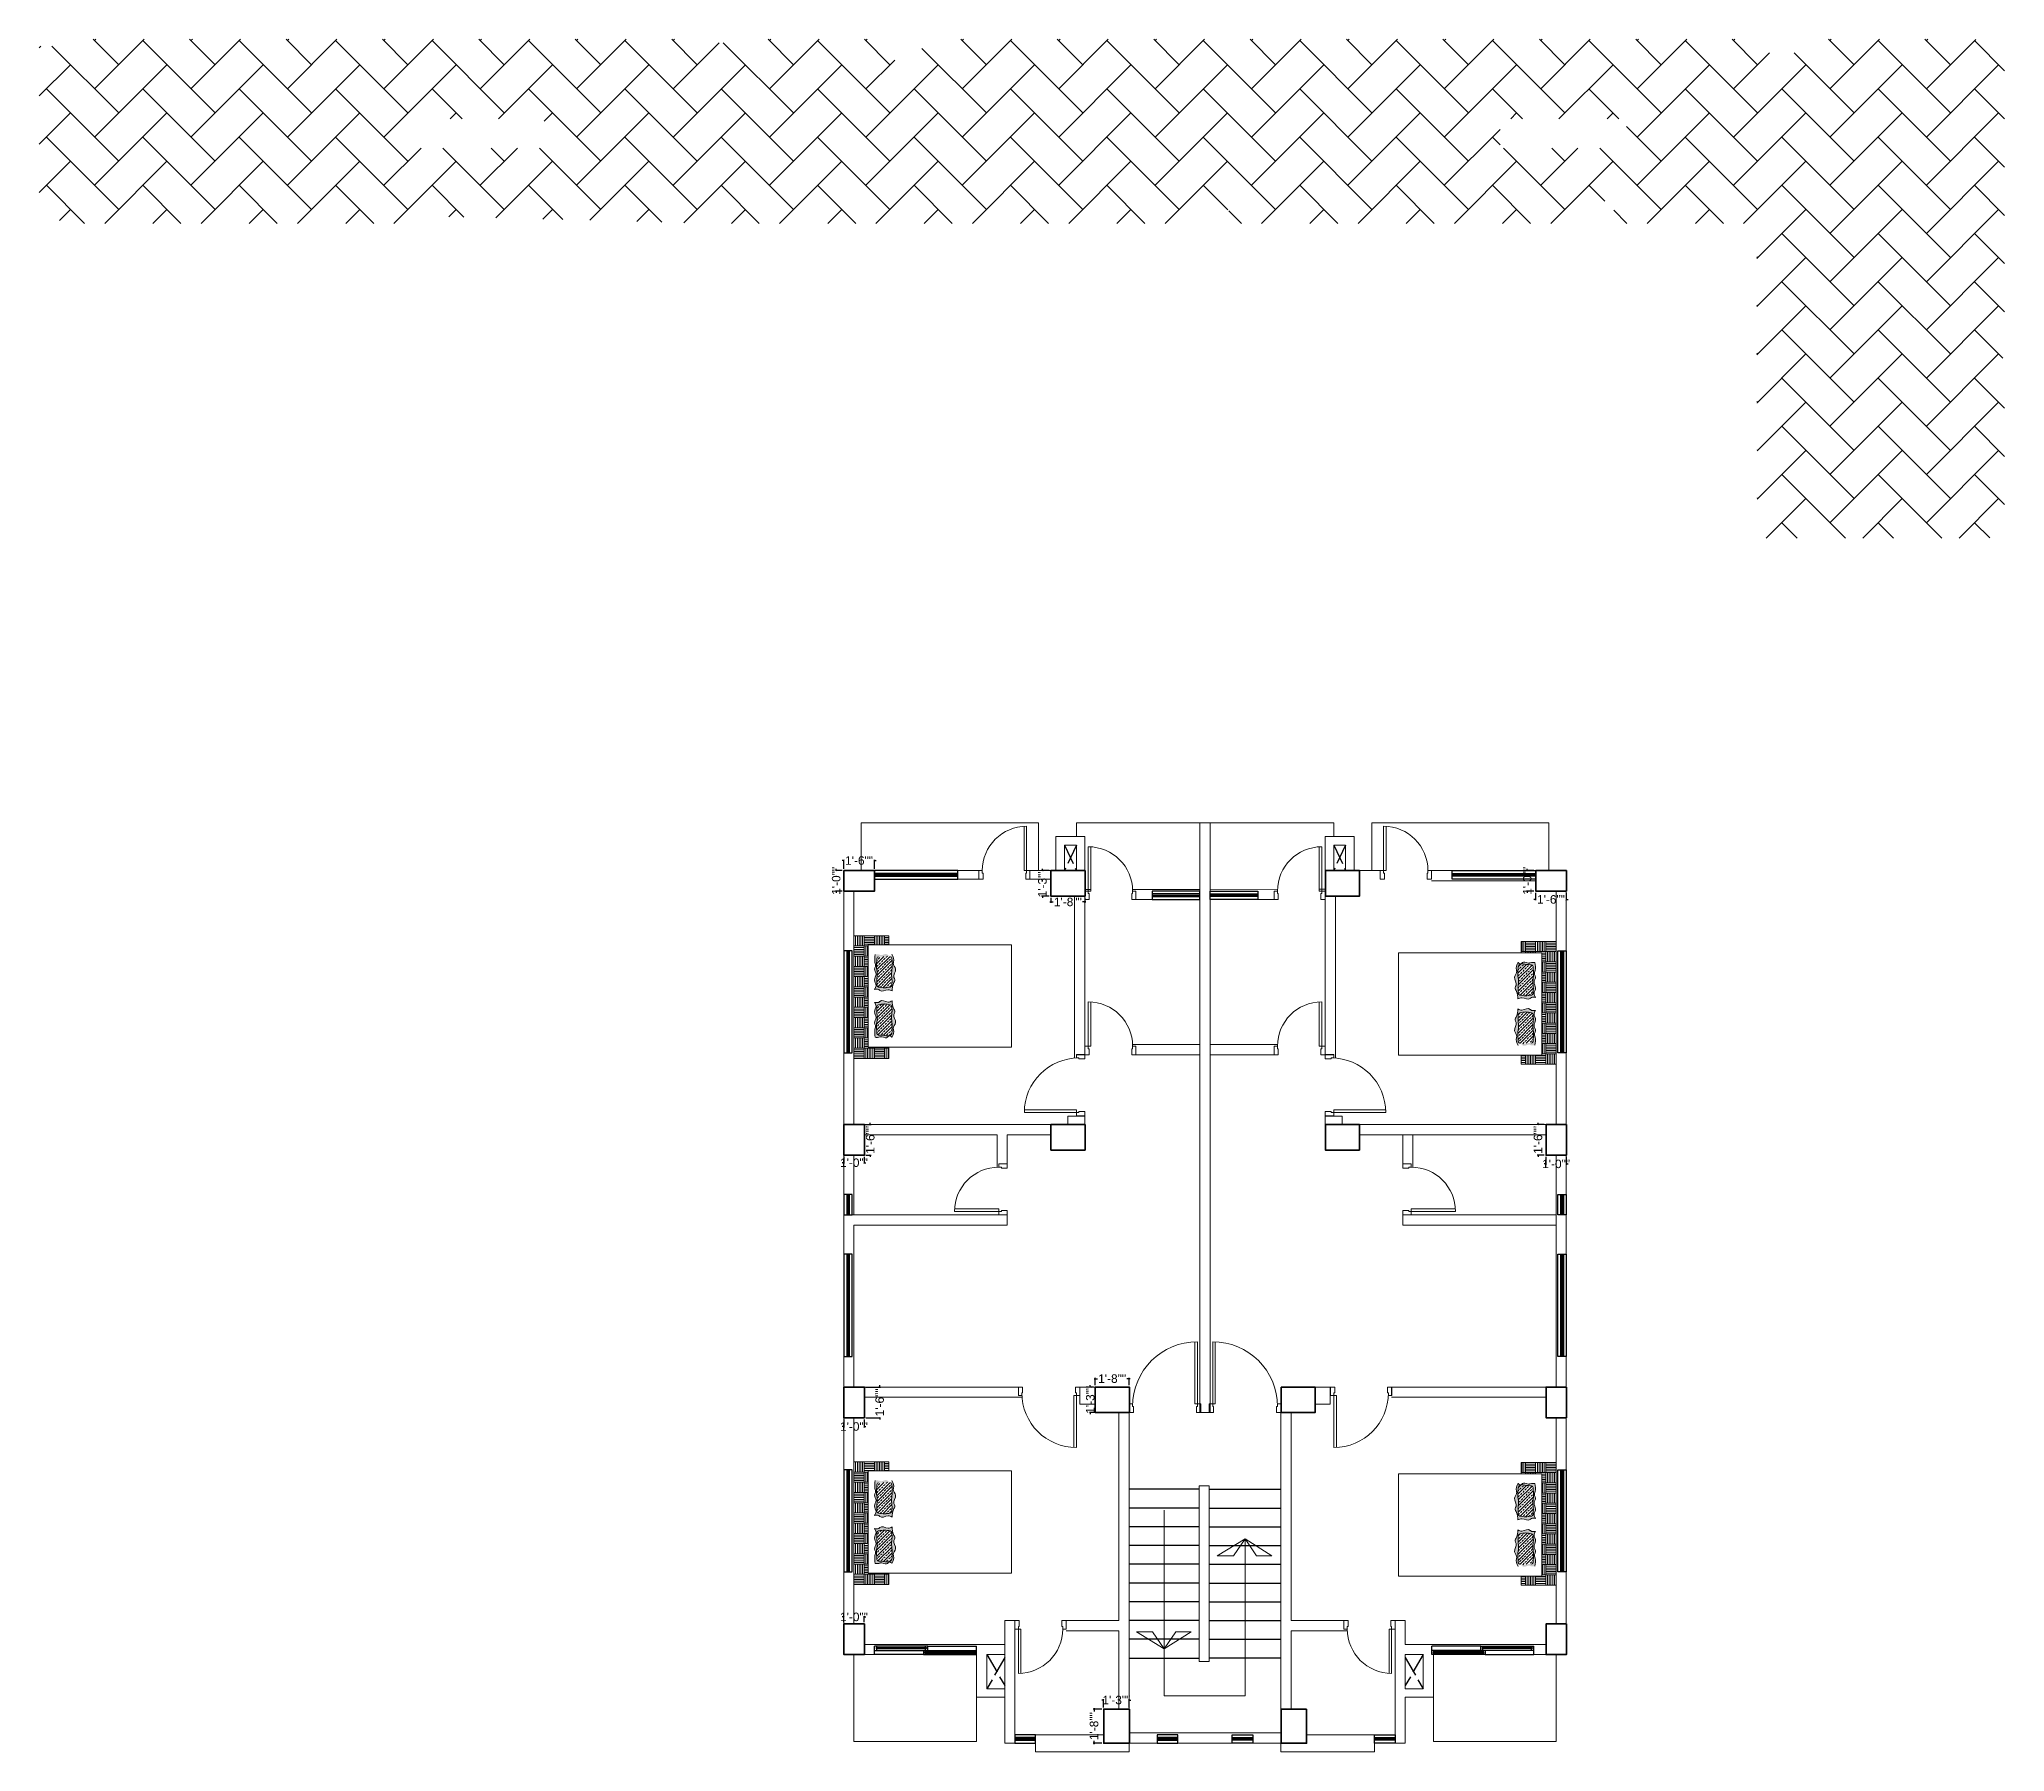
# Model space of a CAD drawing. Header units: inches. Extents: x -6918 to 21732, y -6368 to 1797.
# Drawn here: x 10413 to 11566, y 388 to 1393 of the extents above; entities that cross this region are included whole.
import ezdxf

# ---------------------------------------------------------------- set-up
doc = ezdxf.new("R2010")
doc.units = ezdxf.units.IN
doc.header["$MEASUREMENT"] = 0
doc.linetypes.add('ACAD_ISO02W100', pattern=[15, 12, -3])
for name, color, linetype, lineweight in [('COLOUMN', 10, 'Continuous', 35), ('DIM', 10, 'Continuous', 18), ('dim-8', 7, 'Continuous', 9), ('Dimensoin', 98, 'Continuous', 9), ('Door', 6, 'Continuous', 15), ('funiture', 250, 'Continuous', 9), ('furniture', 21, 'Continuous', 15), ('HACH', 8, 'Continuous', 13), ('LINE', 250, 'Continuous', 15), ('Raling', 1, 'Continuous', 15), ('STAIR', 32, 'Continuous', 25), ('Varanda', 16, 'Continuous', 15), ('WALL', 7, 'Continuous', 20), ('WINDOW', 5, 'Continuous', 25)]:
    doc.layers.add(name, color=color, linetype=linetype, lineweight=lineweight)
doc.layers.add('DOT', color=140, linetype='ACAD_ISO02W100')
doc.layers.add('Text', color=7, linetype='Continuous')
doc.styles.add('ARIAL', font='arial.ttf')
doc.dimstyles.new('Column Shedule', dxfattribs={"dimscale": 0, "dimtxt": 5, "dimasz": 1, "dimexe": 0.5, "dimexo": 1, "dimgap": 1, "dimtad": 0, "dimdec": 0, "dimzin": 11, "dimdsep": 46, "dimlunit": 3, "dimtxsty": 'ARIAL', "dimblk": 'ARCHTICK', "dimcen": 0.09375, "dimdle": 0.5, "dimclrd": 5, "dimclre": 7, "dimclrt": 7, "dimadec": 0, "dimazin": 0, "dimtfac": 1, "dimtdec": 0, "dimtix": 1, "dimtofl": 0, "dimtmove": 2, "dimatfit": 3, "dimldrblk": 'ARCHTICK', "dimfxl": 3, "dimtolj": 1, "dimtzin": 3, "dimlwd": -1, "dimlwe": -1, "dimarcsym": 1})

msp = doc.modelspace()

# ---------------------------------------------------------------- blocks, each defined once
blk = doc.blocks.new('A$C71373806')
at = {"layer": 'Door'}
for p, q in [((2, 5), (2, 31)), ((3.5, 5), (3.5, 31)), ((0, 5), (0, 0)), ((0, 5), (2, 5)), ((0, 0), (2.5, 0)), ((2, 5), (2, 3.5)), ((2, 5), (3.5, 5)), ((2, 3.5), (2.5, 3.5)), ((2.5, 3.5), (2.5, 0)), ((27.5, 3.5), (27.5, 0)), ((28, 3.5), (27.5, 3.5)), ((30, 0), (27.5, 0)), ((28, 5), (28, 3.5)), ((30, 5), (28, 5)), ((30, 5), (30, 0))]:
    blk.add_line(p, q, dxfattribs=at)
blk.add_arc((2, 5), 26, 0, 90, dxfattribs=at)
blk = doc.blocks.new('M door')
at = {"layer": 'Door'}
for p, q in [((10890.9, 11660.4), (10895.9, 11660.4)), ((10890.9, 11660.4), (10890.9, 11658.4)), ((10895.9, 11660.4), (10895.9, 11657.9)), ((10890.9, 11658.4), (10892.4, 11658.4)), ((10892.4, 11658.4), (10892.4, 11657.9)), ((10892.4, 11657.9), (10895.9, 11657.9)), ((10890.9, 11627.9), (10860.4, 11627.9)), ((10890.9, 11626.4), (10860.4, 11626.4)), ((10890.9, 11626.4), (10890.9, 11627.9)), ((10890.9, 11624.4), (10890.9, 11626.4)), ((10890.9, 11626.4), (10892.4, 11626.4)), ((10890.9, 11624.4), (10895.9, 11624.4)), ((10892.4, 11626.9), (10895.9, 11626.9)), ((10892.4, 11626.4), (10892.4, 11626.9)), ((10895.9, 11624.4), (10895.9, 11626.9))]:
    blk.add_line(p, q, dxfattribs=at)
blk.add_arc((10892.4, 11626.4), 32, 90, 180, dxfattribs=at)
blk = doc.blocks.new('door')
at = {"layer": 'Door'}
for p, q in [((380.5, 5770.2), (375.5, 5770.2)), ((375.5, 5770.2), (375.5, 5767.7)), ((379, 5767.7), (375.5, 5767.7)), ((380.5, 5768.2), (379, 5768.2)), ((379, 5768.2), (379, 5767.7)), ((380.5, 5770.2), (380.5, 5768.2)), ((380.5, 5731.7), (416.9, 5731.7)), ((380.5, 5730.2), (380.5, 5731.7)), ((375.5, 5728.2), (375.5, 5730.7)), ((379, 5730.7), (375.5, 5730.7)), ((380.5, 5728.2), (375.5, 5728.2)), ((379, 5730.2), (379, 5730.7)), ((380.5, 5730.2), (379, 5730.2)), ((380.5, 5730.2), (417, 5730.2)), ((380.5, 5728.2), (380.5, 5730.2))]:
    blk.add_line(p, q, dxfattribs=at)
blk.add_arc((379, 5730.2), 38, 0, 90, dxfattribs=at)
blk = doc.blocks.new('ADFSDF')
at = {"layer": 'COLOUMN'}
for points in [[(-22327.7, -19135.6), (-22309.7, -19135.6), (-22309.7, -19147.6), (-22327.7, -19147.6)], [(-22206.2, -19135.6), (-22186.2, -19135.6), (-22186.2, -19150.6), (-22206.2, -19150.6)], [(-22045.2, -19135.6), (-22025.2, -19135.6), (-22025.2, -19150.6), (-22045.2, -19150.6)], [(-21921.7, -19135.6), (-21903.7, -19135.6), (-21903.7, -19147.6), (-21921.7, -19147.6)], [(-22315.7, -19284.6), (-22315.7, -19302.6), (-22327.7, -19302.6), (-22327.7, -19284.6)], [(-22206.2, -19284.6), (-22186.2, -19284.6), (-22186.2, -19299.6), (-22206.2, -19299.6)], [(-22045.2, -19284.6), (-22025.2, -19284.6), (-22025.2, -19299.6), (-22045.2, -19299.6)], [(-21903.7, -19284.6), (-21903.7, -19302.6), (-21915.7, -19302.6), (-21915.7, -19284.6)], [(-22315.7, -19438.6), (-22315.7, -19456.6), (-22327.7, -19456.6), (-22327.7, -19438.6)], [(-22180.2, -19438.6), (-22160.2, -19438.6), (-22160.2, -19453.6), (-22180.2, -19453.6)], [(-22071.2, -19438.6), (-22051.2, -19438.6), (-22051.2, -19453.6), (-22071.2, -19453.6)], [(-21903.7, -19438.6), (-21903.7, -19456.6), (-21915.7, -19456.6), (-21915.7, -19438.6)], [(-22315.7, -19577.6), (-22315.7, -19595.6), (-22327.7, -19595.6), (-22327.7, -19577.6)], [(-21903.7, -19577.6), (-21903.7, -19595.6), (-21915.7, -19595.6), (-21915.7, -19577.6)], [(-22160.2, -19627.6), (-22160.2, -19647.6), (-22175.2, -19647.6), (-22175.2, -19627.6)], [(-22056.2, -19627.6), (-22056.2, -19647.6), (-22071.2, -19647.6), (-22071.2, -19627.6)]]:
    blk.add_lwpolyline(points, close=True, dxfattribs=at)
blk = doc.blocks.new('_ArchTick')
at = {"color": 0, "linetype": 'ByBlock', "const_width": 0.15}
blk.add_lwpolyline([(-0.5, -0.5), (0.5, 0.5)], dxfattribs=at)
blk = doc.blocks.new('*D137')
at = {"layer": 'Defpoints', "color": 0, "lineweight": 40, "transparency": 16777216}
for p in [(10885.2, 905), (10903.2, 910.9), (10903.2, 905)]:
    blk.add_point(p, dxfattribs=at)
at = {"layer": 'Text', "color": 7, "transparency": 16777216}
for p, q in [((10885.2, 906), (10885.2, 911.4)), ((10903.2, 906), (10903.2, 911.4))]:
    blk.add_line(p, q, dxfattribs=at)
at = {"layer": 'Text', "color": 5, "transparency": 16777216}
for p, q in [((10885.2, 910.9), (10884.2, 910.9)), ((10903.2, 910.9), (10904.2, 910.9))]:
    blk.add_line(p, q, dxfattribs=at)
blk.add_blockref('_ArchTick', (10885.2, 910.9), dxfattribs=at)
at = {"layer": 'Text', "color": 5, "transparency": 16777216, "rotation": 180}
blk.add_blockref('_ArchTick', (10903.2, 910.9), dxfattribs=at)
at = {"layer": 'Text', "color": 7, "transparency": 16777216, "insert": (10894.2, 910.9), "char_height": 5, "attachment_point": 5, "style": 'ARIAL'}
blk.add_mtext('\\A1;1\'-6""', dxfattribs=at)
blk = doc.blocks.new('*D138')
at = {"layer": 'Defpoints', "color": 0, "lineweight": 40, "transparency": 16777216}
for p in [(10880.8, 905), (10885.2, 905), (10885.2, 893)]:
    blk.add_point(p, dxfattribs=at)
at = {"layer": 'Text', "color": 7, "transparency": 16777216}
for p, q in [((10884.2, 905), (10880.3, 905)), ((10884.2, 893), (10880.3, 893))]:
    blk.add_line(p, q, dxfattribs=at)
at = {"layer": 'Text', "color": 5, "transparency": 16777216}
for p, q in [((10880.8, 905), (10880.8, 906)), ((10880.8, 893), (10880.8, 892))]:
    blk.add_line(p, q, dxfattribs=at)
for p, rotation in [((10880.8, 905), 270), ((10880.8, 893), 90)]:
    blk.add_blockref('_ArchTick', p, dxfattribs=dict(at, rotation=rotation))
at = {"layer": 'Text', "color": 7, "transparency": 16777216, "insert": (10880.8, 899), "char_height": 5, "attachment_point": 5, "rotation": 90, "style": 'ARIAL'}
blk.add_mtext('\\A1;1\'-0""', dxfattribs=at)
blk = doc.blocks.new('*D139')
at = {"layer": 'Defpoints', "color": 0, "lineweight": 40, "transparency": 16777216}
for p in [(11006.7, 890), (11026.7, 890), (11006.7, 886.6)]:
    blk.add_point(p, dxfattribs=at)
at = {"layer": 'Text', "color": 7, "transparency": 16777216}
for p, q in [((11006.7, 889), (11006.7, 886.1)), ((11026.7, 889), (11026.7, 886.1))]:
    blk.add_line(p, q, dxfattribs=at)
at = {"layer": 'Text', "color": 5, "transparency": 16777216}
for p, q in [((11006.2, 886.6), (11008.1, 886.6)), ((11027.2, 886.6), (11025.4, 886.6))]:
    blk.add_line(p, q, dxfattribs=at)
at = {"layer": 'Text', "color": 5, "transparency": 16777216, "rotation": 180}
blk.add_blockref('_ArchTick', (11006.7, 886.6), dxfattribs=at)
at = {"layer": 'Text', "color": 5, "transparency": 16777216}
blk.add_blockref('_ArchTick', (11026.7, 886.6), dxfattribs=at)
at = {"layer": 'Text', "color": 7, "transparency": 16777216, "insert": (11016.7, 886.6), "char_height": 5, "attachment_point": 5, "style": 'ARIAL'}
blk.add_mtext('\\A1;1\'-8""', dxfattribs=at)
blk = doc.blocks.new('*D123')
at = {"layer": 'Defpoints', "color": 0, "lineweight": 40, "transparency": 16777216}
for p in [(11001.8, 905), (11006.7, 905), (11006.7, 890)]:
    blk.add_point(p, dxfattribs=at)
at = {"layer": 'Text', "color": 7, "transparency": 16777216}
for p, q in [((11005.7, 905), (11001.3, 905)), ((11005.7, 890), (11001.3, 890))]:
    blk.add_line(p, q, dxfattribs=at)
at = {"layer": 'Text', "color": 5, "transparency": 16777216}
for p, q in [((11001.8, 905), (11001.8, 906)), ((11001.8, 890), (11001.8, 889))]:
    blk.add_line(p, q, dxfattribs=at)
for p, rotation in [((11001.8, 905), 270), ((11001.8, 890), 90)]:
    blk.add_blockref('_ArchTick', p, dxfattribs=dict(at, rotation=rotation))
at = {"layer": 'Text', "color": 7, "transparency": 16777216, "insert": (11001.8, 897.5), "char_height": 5, "attachment_point": 5, "rotation": 90, "style": 'ARIAL'}
blk.add_mtext('\\A1;1\'-3""', dxfattribs=at)
blk = doc.blocks.new('*D124')
at = {"layer": 'Defpoints', "color": 0, "lineweight": 40, "transparency": 16777216}
for p in [(10897.2, 756), (10897.2, 738), (10900.8, 738)]:
    blk.add_point(p, dxfattribs=at)
at = {"layer": 'Text', "color": 7, "transparency": 16777216}
for p, q in [((10898.2, 756), (10901.3, 756)), ((10898.2, 738), (10901.3, 738))]:
    blk.add_line(p, q, dxfattribs=at)
at = {"layer": 'Text', "color": 5, "transparency": 16777216}
for p, q in [((10900.8, 756), (10900.8, 757)), ((10900.8, 738), (10900.8, 737))]:
    blk.add_line(p, q, dxfattribs=at)
for p, rotation in [((10900.8, 756), 270), ((10900.8, 738), 90)]:
    blk.add_blockref('_ArchTick', p, dxfattribs=dict(at, rotation=rotation))
at = {"layer": 'Text', "color": 7, "transparency": 16777216, "insert": (10900.8, 747), "char_height": 5, "attachment_point": 5, "rotation": 90, "style": 'ARIAL'}
blk.add_mtext('\\A1;1\'-6""', dxfattribs=at)
blk = doc.blocks.new('*D125')
at = {"layer": 'Defpoints', "color": 0, "lineweight": 40, "transparency": 16777216}
for p in [(10885.2, 738), (10885.2, 733.6), (10897.2, 738)]:
    blk.add_point(p, dxfattribs=at)
at = {"layer": 'Text', "color": 5, "transparency": 16777216}
for p, q in [((10885.2, 733.6), (10884.2, 733.6)), ((10897.2, 733.6), (10898.2, 733.6))]:
    blk.add_line(p, q, dxfattribs=at)
at = {"layer": 'Text', "color": 7, "transparency": 16777216}
for p, q in [((10885.2, 737), (10885.2, 733.1)), ((10897.2, 737), (10897.2, 733.1))]:
    blk.add_line(p, q, dxfattribs=at)
at = {"layer": 'Text', "color": 5, "transparency": 16777216}
blk.add_blockref('_ArchTick', (10885.2, 733.6), dxfattribs=at)
at = {"layer": 'Text', "color": 5, "transparency": 16777216, "rotation": 180}
blk.add_blockref('_ArchTick', (10897.2, 733.6), dxfattribs=at)
at = {"layer": 'Text', "color": 7, "transparency": 16777216, "insert": (10891.2, 733.6), "char_height": 5, "attachment_point": 5, "style": 'ARIAL'}
blk.add_mtext('\\A1;1\'-0""', dxfattribs=at)
blk = doc.blocks.new('*D126')
at = {"layer": 'Defpoints', "color": 0, "lineweight": 40, "transparency": 16777216}
for p in [(11297.2, 738), (11297.2, 732.9), (11309.2, 738)]:
    blk.add_point(p, dxfattribs=at)
at = {"layer": 'Text', "color": 5, "transparency": 16777216}
for p, q in [((11297.2, 732.9), (11296.2, 732.9)), ((11309.2, 732.9), (11310.2, 732.9))]:
    blk.add_line(p, q, dxfattribs=at)
at = {"layer": 'Text', "color": 7, "transparency": 16777216}
for p, q in [((11297.2, 737), (11297.2, 732.4)), ((11309.2, 737), (11309.2, 732.4))]:
    blk.add_line(p, q, dxfattribs=at)
at = {"layer": 'Text', "color": 5, "transparency": 16777216}
blk.add_blockref('_ArchTick', (11297.2, 732.9), dxfattribs=at)
at = {"layer": 'Text', "color": 5, "transparency": 16777216, "rotation": 180}
blk.add_blockref('_ArchTick', (11309.2, 732.9), dxfattribs=at)
at = {"layer": 'Text', "color": 7, "transparency": 16777216, "insert": (11303.2, 732.9), "char_height": 5, "attachment_point": 5, "style": 'ARIAL'}
blk.add_mtext('\\A1;1\'-0""', dxfattribs=at)
blk = doc.blocks.new('*D127')
at = {"layer": 'Defpoints', "color": 0, "lineweight": 40, "transparency": 16777216}
for p in [(11292.6, 756), (11297.2, 756), (11297.2, 738)]:
    blk.add_point(p, dxfattribs=at)
at = {"layer": 'Text', "color": 7, "transparency": 16777216}
for p, q in [((11296.2, 756), (11292.1, 756)), ((11296.2, 738), (11292.1, 738))]:
    blk.add_line(p, q, dxfattribs=at)
at = {"layer": 'Text', "color": 5, "transparency": 16777216}
for p, q in [((11292.6, 756), (11292.6, 757)), ((11292.6, 738), (11292.6, 737))]:
    blk.add_line(p, q, dxfattribs=at)
for p, rotation in [((11292.6, 756), 270), ((11292.6, 738), 90)]:
    blk.add_blockref('_ArchTick', p, dxfattribs=dict(at, rotation=rotation))
at = {"layer": 'Text', "color": 7, "transparency": 16777216, "insert": (11292.6, 747), "char_height": 5, "attachment_point": 5, "rotation": 90, "style": 'ARIAL'}
blk.add_mtext('\\A1;1\'-6""', dxfattribs=at)
blk = doc.blocks.new('*D128')
at = {"layer": 'Defpoints', "color": 0, "lineweight": 40, "transparency": 16777216}
for p in [(11291.2, 893), (11291.2, 888.1), (11309.2, 893)]:
    blk.add_point(p, dxfattribs=at)
at = {"layer": 'Text', "color": 5, "transparency": 16777216}
for p, q in [((11291.2, 888.1), (11290.2, 888.1)), ((11309.2, 888.1), (11310.2, 888.1))]:
    blk.add_line(p, q, dxfattribs=at)
at = {"layer": 'Text', "color": 7, "transparency": 16777216}
for p, q in [((11291.2, 892), (11291.2, 887.6)), ((11309.2, 892), (11309.2, 887.6))]:
    blk.add_line(p, q, dxfattribs=at)
at = {"layer": 'Text', "color": 5, "transparency": 16777216}
blk.add_blockref('_ArchTick', (11291.2, 888.1), dxfattribs=at)
at = {"layer": 'Text', "color": 5, "transparency": 16777216, "rotation": 180}
blk.add_blockref('_ArchTick', (11309.2, 888.1), dxfattribs=at)
at = {"layer": 'Text', "color": 7, "transparency": 16777216, "insert": (11300.2, 888.1), "char_height": 5, "attachment_point": 5, "style": 'ARIAL'}
blk.add_mtext('\\A1;1\'-6""', dxfattribs=at)
blk = doc.blocks.new('*D129')
at = {"layer": 'Defpoints', "color": 0, "lineweight": 40, "transparency": 16777216}
for p in [(11286.3, 905), (11291.2, 905), (11291.2, 893)]:
    blk.add_point(p, dxfattribs=at)
at = {"layer": 'Text', "color": 7, "transparency": 16777216}
for p, q in [((11290.2, 905), (11285.8, 905)), ((11290.2, 893), (11285.8, 893))]:
    blk.add_line(p, q, dxfattribs=at)
at = {"layer": 'Text', "color": 5, "transparency": 16777216}
for p, q in [((11286.3, 905), (11286.3, 906)), ((11286.3, 893), (11286.3, 892))]:
    blk.add_line(p, q, dxfattribs=at)
for p, rotation in [((11286.3, 905), 270), ((11286.3, 893), 90)]:
    blk.add_blockref('_ArchTick', p, dxfattribs=dict(at, rotation=rotation))
at = {"layer": 'Text', "color": 7, "transparency": 16777216, "insert": (11286.3, 899), "char_height": 5, "attachment_point": 5, "rotation": 90, "style": 'ARIAL'}
blk.add_mtext('\\A1;1\'-0""', dxfattribs=at)
blk = doc.blocks.new('*D130')
at = {"layer": 'Defpoints', "color": 0, "lineweight": 40, "transparency": 16777216}
for p in [(11032.7, 602), (11052.7, 606.9), (11052.7, 602)]:
    blk.add_point(p, dxfattribs=at)
at = {"layer": 'Text', "color": 5, "transparency": 16777216}
for p, q in [((11032.2, 606.9), (11034.1, 606.9)), ((11053.2, 606.9), (11051.4, 606.9))]:
    blk.add_line(p, q, dxfattribs=at)
at = {"layer": 'Text', "color": 7, "transparency": 16777216}
for p, q in [((11032.7, 603), (11032.7, 607.4)), ((11052.7, 603), (11052.7, 607.4))]:
    blk.add_line(p, q, dxfattribs=at)
at = {"layer": 'Text', "color": 5, "transparency": 16777216, "rotation": 180}
blk.add_blockref('_ArchTick', (11032.7, 606.9), dxfattribs=at)
at = {"layer": 'Text', "color": 5, "transparency": 16777216}
blk.add_blockref('_ArchTick', (11052.7, 606.9), dxfattribs=at)
at = {"layer": 'Text', "color": 7, "transparency": 16777216, "insert": (11042.7, 606.9), "char_height": 5, "attachment_point": 5, "style": 'ARIAL'}
blk.add_mtext('\\A1;1\'-8""', dxfattribs=at)
blk = doc.blocks.new('*D131')
at = {"layer": 'Defpoints', "color": 0, "lineweight": 40, "transparency": 16777216}
for p in [(11029.9, 602), (11032.7, 602), (11032.7, 587)]:
    blk.add_point(p, dxfattribs=at)
at = {"layer": 'Text', "color": 7, "transparency": 16777216}
for p, q in [((11031.7, 602), (11029.4, 602)), ((11031.7, 587), (11029.4, 587))]:
    blk.add_line(p, q, dxfattribs=at)
at = {"layer": 'Text', "color": 5, "transparency": 16777216}
for p, q in [((11029.9, 602), (11029.9, 603)), ((11029.9, 587), (11029.9, 586))]:
    blk.add_line(p, q, dxfattribs=at)
for p, rotation in [((11029.9, 602), 270), ((11029.9, 587), 90)]:
    blk.add_blockref('_ArchTick', p, dxfattribs=dict(at, rotation=rotation))
at = {"layer": 'Text', "color": 7, "transparency": 16777216, "insert": (11029.9, 594.5), "char_height": 5, "attachment_point": 5, "rotation": 90, "style": 'ARIAL'}
blk.add_mtext('\\A1;1\'-3""', dxfattribs=at)
blk = doc.blocks.new('*D132')
at = {"layer": 'Defpoints', "color": 0, "lineweight": 40, "transparency": 16777216}
for p in [(10897.2, 602), (10897.2, 584), (10906.3, 584)]:
    blk.add_point(p, dxfattribs=at)
at = {"layer": 'Text', "color": 7, "transparency": 16777216}
for p, q in [((10898.2, 602), (10906.8, 602)), ((10898.2, 584), (10906.8, 584))]:
    blk.add_line(p, q, dxfattribs=at)
at = {"layer": 'Text', "color": 5, "transparency": 16777216}
for p, q in [((10906.3, 602), (10906.3, 603)), ((10906.3, 584), (10906.3, 583))]:
    blk.add_line(p, q, dxfattribs=at)
for p, rotation in [((10906.3, 602), 270), ((10906.3, 584), 90)]:
    blk.add_blockref('_ArchTick', p, dxfattribs=dict(at, rotation=rotation))
at = {"layer": 'Text', "color": 7, "transparency": 16777216, "insert": (10906.3, 593), "char_height": 5, "attachment_point": 5, "rotation": 90, "style": 'ARIAL'}
blk.add_mtext('\\A1;1\'-6""', dxfattribs=at)
blk = doc.blocks.new('*D133')
at = {"layer": 'Defpoints', "color": 0, "lineweight": 40, "transparency": 16777216}
for p in [(10885.2, 584), (10885.2, 578.8), (10897.2, 584)]:
    blk.add_point(p, dxfattribs=at)
at = {"layer": 'Text', "color": 5, "transparency": 16777216}
for p, q in [((10885.2, 578.8), (10884.2, 578.8)), ((10897.2, 578.8), (10898.2, 578.8))]:
    blk.add_line(p, q, dxfattribs=at)
at = {"layer": 'Text', "color": 7, "transparency": 16777216}
for p, q in [((10885.2, 583), (10885.2, 578.3)), ((10897.2, 583), (10897.2, 578.3))]:
    blk.add_line(p, q, dxfattribs=at)
at = {"layer": 'Text', "color": 5, "transparency": 16777216}
blk.add_blockref('_ArchTick', (10885.2, 578.8), dxfattribs=at)
at = {"layer": 'Text', "color": 5, "transparency": 16777216, "rotation": 180}
blk.add_blockref('_ArchTick', (10897.2, 578.8), dxfattribs=at)
at = {"layer": 'Text', "color": 7, "transparency": 16777216, "insert": (10891.2, 578.8), "char_height": 5, "attachment_point": 5, "style": 'ARIAL'}
blk.add_mtext('\\A1;1\'-0""', dxfattribs=at)
blk = doc.blocks.new('*D134')
at = {"layer": 'Defpoints', "color": 0, "lineweight": 40, "transparency": 16777216}
for p in [(10885.2, 463), (10897.2, 467.1), (10897.2, 463)]:
    blk.add_point(p, dxfattribs=at)
at = {"layer": 'Text', "color": 5, "transparency": 16777216}
for p, q in [((10885.2, 467.1), (10884.2, 467.1)), ((10897.2, 467.1), (10898.2, 467.1))]:
    blk.add_line(p, q, dxfattribs=at)
at = {"layer": 'Text', "color": 7, "transparency": 16777216}
for p, q in [((10885.2, 464), (10885.2, 467.6)), ((10897.2, 464), (10897.2, 467.6))]:
    blk.add_line(p, q, dxfattribs=at)
at = {"layer": 'Text', "color": 5, "transparency": 16777216}
blk.add_blockref('_ArchTick', (10885.2, 467.1), dxfattribs=at)
at = {"layer": 'Text', "color": 5, "transparency": 16777216, "rotation": 180}
blk.add_blockref('_ArchTick', (10897.2, 467.1), dxfattribs=at)
at = {"layer": 'Text', "color": 7, "transparency": 16777216, "insert": (10891.2, 467.1), "char_height": 5, "attachment_point": 5, "style": 'ARIAL'}
blk.add_mtext('\\A1;1\'-0""', dxfattribs=at)
blk = doc.blocks.new('*D135')
at = {"layer": 'Defpoints', "color": 0, "lineweight": 40, "transparency": 16777216}
for p in [(11032.1, 413), (11037.7, 413), (11037.7, 393)]:
    blk.add_point(p, dxfattribs=at)
at = {"layer": 'Text', "color": 7, "transparency": 16777216}
for p, q in [((11036.7, 413), (11031.6, 413)), ((11036.7, 393), (11031.6, 393))]:
    blk.add_line(p, q, dxfattribs=at)
at = {"layer": 'Text', "color": 5, "transparency": 16777216}
for p, q in [((11032.1, 413.5), (11032.1, 411.7)), ((11032.1, 392.5), (11032.1, 394.4))]:
    blk.add_line(p, q, dxfattribs=at)
for p, rotation in [((11032.1, 413), 90), ((11032.1, 393), 270)]:
    blk.add_blockref('_ArchTick', p, dxfattribs=dict(at, rotation=rotation))
at = {"layer": 'Text', "color": 7, "transparency": 16777216, "insert": (11032.1, 403), "char_height": 5, "attachment_point": 5, "rotation": 90, "style": 'ARIAL'}
blk.add_mtext('\\A1;1\'-8""', dxfattribs=at)
blk = doc.blocks.new('*D136')
at = {"layer": 'Defpoints', "color": 0, "lineweight": 40, "transparency": 16777216}
for p in [(11052.7, 418.3), (11037.7, 413), (11052.7, 413)]:
    blk.add_point(p, dxfattribs=at)
at = {"layer": 'Text', "color": 5, "transparency": 16777216}
for p, q in [((11037.7, 418.3), (11036.7, 418.3)), ((11052.7, 418.3), (11053.7, 418.3))]:
    blk.add_line(p, q, dxfattribs=at)
at = {"layer": 'Text', "color": 7, "transparency": 16777216}
for p, q in [((11037.7, 414), (11037.7, 418.8)), ((11052.7, 414), (11052.7, 418.8))]:
    blk.add_line(p, q, dxfattribs=at)
at = {"layer": 'Text', "color": 5, "transparency": 16777216}
blk.add_blockref('_ArchTick', (11037.7, 418.3), dxfattribs=at)
at = {"layer": 'Text', "color": 5, "transparency": 16777216, "rotation": 180}
blk.add_blockref('_ArchTick', (11052.7, 418.3), dxfattribs=at)
at = {"layer": 'Text', "color": 7, "transparency": 16777216, "insert": (11045.2, 418.3), "char_height": 5, "attachment_point": 5, "style": 'ARIAL'}
blk.add_mtext('\\A1;1\'-3""', dxfattribs=at)
blk = doc.blocks.new('A$C33DE3946')
at = {"layer": 'funiture', "linetype": 'ByBlock', "ltscale": 50}
h = blk.add_hatch(color=146, dxfattribs=at)
edge = h.paths.add_edge_path()
edge.add_spline(control_points=[(26.1, 44.9), (25.3, 45.3), (23.1, 46.4), (19.7, 43.9), (18.1, 46.2), (16.9, 46), (15.7, 45.8)], knot_values=[0, 0, 0, 0, 2.535089, 7.417238, 7.565084, 10.641303, 10.641303, 10.641303, 10.641303], degree=3, periodic=0)
edge.add_spline(control_points=[(15.7, 45.8), (16.1, 46.5), (17.2, 48.3), (14.7, 51.4), (17.5, 54.6), (15.1, 57.3), (16.6, 59.5), (15.5, 62.4), (15.8, 64.7), (16, 66.3)], knot_values=[0, 0, 0, 0, 2.365898, 5.877054, 9.315251, 12.442743, 14.040477, 16.397017, 21.143287, 21.143287, 21.143287, 21.143287], degree=3, periodic=0)
edge.add_spline(control_points=[(16, 66.3), (16.9, 66.4), (18.1, 66.5), (20.1, 65.4), (22.5, 67.8), (24.5, 64.7), (25.5, 65.9), (25.9, 66.4)], knot_values=[0, 0, 0, 0, 2.808231, 3.268551, 6.873507, 9.111892, 10.726097, 10.726097, 10.726097, 10.726097], degree=3, periodic=0)
edge.add_spline(control_points=[(25.9, 66.4), (26.6, 64.8), (27.3, 63.1), (26.3, 60.2), (29.5, 57.4), (26.1, 53.9), (28, 51.2), (26.1, 48.7), (26.1, 46.4), (26.1, 44.9)], knot_values=[0, 0, 0, 0, 4.610529, 5.374615, 9.016949, 13.930416, 15.45398, 17.711327, 22.172351, 22.172351, 22.172351, 22.172351], degree=3, periodic=0)
edge = h.paths.add_edge_path(flags=16)
edge.add_spline(control_points=[(18.1, 47.2), (19.3, 47), (21.5, 46.5), (23.7, 47), (24.8, 47.2)], knot_values=[0, 0, 0, 0, 3.429086, 6.69861, 6.69861, 6.69861, 6.69861], degree=3, periodic=0)
edge.add_ellipse((24.8, 48.2), major_axis=(0.708, 0.708), ratio=1, start_angle=225.0292, end_angle=312.4047)
edge.add_spline(control_points=[(25.8, 48.2), (25.9, 49.4), (26.1, 51.5), (25.4, 54.9), (26.3, 58.9), (26, 62.1), (25.8, 64)], knot_values=[0, 0, 0, 0, 3.808144, 6.257194, 10.21247, 15.843289, 15.843289, 15.843289, 15.843289], degree=3, periodic=0)
edge.add_ellipse((24.8, 64), major_axis=(0.707, 0.707), ratio=1, start_angle=315.4095, end_angle=405)
edge.add_spline(control_points=[(24.8, 65), (24.3, 65.2), (23.3, 65.6), (21, 65), (19.3, 65), (18.1, 65)], knot_values=[0, 0, 0, 0, 1.462449, 3.329855, 6.731129, 6.731129, 6.731129, 6.731129], degree=3, periodic=0)
edge.add_ellipse((18.1, 64), major_axis=(-0.707, 0.707), ratio=1, start_angle=-45, end_angle=45)
edge.add_spline(control_points=[(17.1, 64), (17, 62.1), (16.6, 58.9), (17.5, 54.9), (16.8, 51.5), (17, 49.4), (17.1, 48.2)], knot_values=[0, 0, 0, 0, 5.630819, 9.586095, 12.035145, 15.843289, 15.843289, 15.843289, 15.843289], degree=3, periodic=0)
edge.add_ellipse((18.1, 48.2), major_axis=(0.707, 0.707), ratio=1, start_angle=137.5277, end_angle=225)
h = blk.add_hatch(color=146, dxfattribs=at)
edge = h.paths.add_edge_path()
edge.add_spline(control_points=[(25.9, 17.6), (25.5, 18.1), (24.5, 19.3), (22.5, 16.2), (20.1, 18.6), (18.1, 17.5), (16.9, 17.6), (16, 17.7)], knot_values=[0, 0, 0, 0, 1.614205, 3.85259, 7.457546, 7.917867, 10.726097, 10.726097, 10.726097, 10.726097], degree=3, periodic=0)
edge.add_spline(control_points=[(16, 17.7), (15.8, 19.3), (15.5, 21.6), (16.6, 24.5), (15.1, 26.7), (17.5, 29.4), (14.7, 32.6), (17.2, 35.7), (16.1, 37.5), (15.7, 38.2)], knot_values=[0, 0, 0, 0, 4.74627, 7.10281, 8.700544, 11.828036, 15.266233, 18.777389, 21.143287, 21.143287, 21.143287, 21.143287], degree=3, periodic=0)
edge.add_spline(control_points=[(15.7, 38.2), (16.9, 38), (18.1, 37.8), (19.7, 40.1), (23.1, 37.6), (25.3, 38.7), (26.1, 39.1)], knot_values=[0, 0, 0, 0, 3.076219, 3.224065, 8.106215, 10.641303, 10.641303, 10.641303, 10.641303], degree=3, periodic=0)
edge.add_spline(control_points=[(26.1, 39.1), (26.1, 37.6), (26.1, 35.3), (28, 32.8), (26.1, 30.1), (29.5, 26.6), (26.3, 23.8), (27.3, 20.9), (26.6, 19.2), (25.9, 17.6)], knot_values=[0, 0, 0, 0, 4.461025, 6.718371, 8.241935, 13.155403, 16.797737, 17.561823, 22.172351, 22.172351, 22.172351, 22.172351], degree=3, periodic=0)
edge = h.paths.add_edge_path(flags=16)
edge.add_spline(control_points=[(24.8, 36.8), (23.7, 37), (21.5, 37.5), (19.3, 37), (18.1, 36.8)], knot_values=[0, 0, 0, 0, 3.269523, 6.69861, 6.69861, 6.69861, 6.69861], degree=3, periodic=0)
edge.add_ellipse((18.1, 35.8), major_axis=(-0.707, 0.707), ratio=1, start_angle=-45, end_angle=42.4723)
edge.add_spline(control_points=[(17.1, 35.8), (17, 34.6), (16.8, 32.5), (17.5, 29.1), (16.6, 25.1), (17, 21.9), (17.1, 20)], knot_values=[0, 0, 0, 0, 3.808144, 6.257194, 10.21247, 15.843289, 15.843289, 15.843289, 15.843289], degree=3, periodic=0)
edge.add_ellipse((18.1, 20), major_axis=(0.707, 0.707), ratio=1, start_angle=135, end_angle=225)
edge.add_spline(control_points=[(18.1, 19), (19.3, 19), (21, 19), (23.3, 18.4), (24.3, 18.8), (24.8, 19)], knot_values=[0, 0, 0, 0, 3.401273, 5.26868, 6.731129, 6.731129, 6.731129, 6.731129], degree=3, periodic=0)
edge.add_ellipse((24.8, 20), major_axis=(-0.707, 0.707), ratio=1, start_angle=135, end_angle=224.5905)
edge.add_spline(control_points=[(25.8, 20), (26, 21.9), (26.3, 25.1), (25.4, 29.1), (26.1, 32.5), (25.9, 34.6), (25.8, 35.8)], knot_values=[0, 0, 0, 0, 5.630819, 9.586095, 12.035145, 15.843289, 15.843289, 15.843289, 15.843289], degree=3, periodic=0)
edge.add_ellipse((24.8, 35.8), major_axis=(-0.708, 0.708), ratio=1, start_angle=227.5953, end_angle=314.9708)
at = {"layer": 'funiture', "color": 146, "linetype": 'ByBlock', "lineweight": 9, "ltscale": 50}
for p, q in [((9.6, 77.3), (3.6, 77.3)), ((3.6, 77.3), (3.6, 71.3)), ((9.6, 71.3), (3.6, 71.3)), ((3.6, 71.3), (3.6, 65.3)), ((9.6, 70.3), (3.6, 70.3)), ((9.6, 69.3), (3.6, 69.3)), ((4.6, 77.3), (4.6, 71.3)), ((5.6, 77.3), (5.6, 71.3)), ((6.6, 77.3), (6.6, 71.3)), ((7.6, 77.3), (7.6, 71.3)), ((8.6, 77.3), (8.6, 71.3)), ((15.6, 77.3), (9.6, 77.3)), ((9.6, 77.3), (9.6, 71.3)), ((15.6, 76.3), (9.6, 76.3)), ((15.6, 75.3), (9.6, 75.3)), ((15.6, 74.3), (9.6, 74.3)), ((15.6, 73.3), (9.6, 73.3)), ((15.6, 72.3), (9.6, 72.3)), ((12, 71.3), (9.6, 71.3)), ((9.6, 71.3), (9.6, 65.3)), ((10.6, 71.3), (10.6, 65.3)), ((11.6, 71.3), (11.6, 65.3)), ((21.6, 77.3), (15.6, 77.3)), ((15.6, 77.3), (15.6, 72)), ((16.6, 77.3), (16.6, 72)), ((17.6, 77.3), (17.6, 72)), ((18.6, 77.3), (18.6, 72)), ((19.6, 77.3), (19.6, 72)), ((20.6, 77.3), (20.6, 72)), ((24, 77.3), (21.6, 77.3)), ((21.6, 77.3), (21.6, 72)), ((24, 76.3), (21.6, 76.3)), ((24, 75.3), (21.6, 75.3)), ((24, 74.3), (21.6, 74.3)), ((24, 73.3), (21.6, 73.3)), ((24, 72.3), (21.6, 72.3)), ((24, 72), (24, 77.3)), ((9.6, 68.3), (3.6, 68.3)), ((9.6, 67.3), (3.6, 67.3)), ((9.6, 66.3), (3.6, 66.3)), ((3.6, 65.3), (3.6, 59.3)), ((9.6, 65.3), (3.6, 65.3)), ((9.6, 59.3), (3.6, 59.3)), ((3.6, 59.3), (3.6, 53.3)), ((9.6, 58.3), (3.6, 58.3)), ((4.6, 65.3), (4.6, 59.3)), ((5.6, 65.3), (5.6, 59.3)), ((6.6, 65.3), (6.6, 59.3)), ((7.6, 65.3), (7.6, 59.3)), ((8.6, 65.3), (8.6, 59.3)), ((9.6, 65.3), (9.6, 59.3)), ((12, 65.3), (9.6, 65.3)), ((12, 64.3), (9.6, 64.3)), ((12, 63.3), (9.6, 63.3)), ((12, 62.3), (9.6, 62.3)), ((12, 61.3), (9.6, 61.3)), ((12, 60.3), (9.6, 60.3)), ((12, 59.3), (9.6, 59.3)), ((9.6, 59.3), (9.6, 53.3)), ((10.6, 59.3), (10.6, 53.3)), ((11.6, 59.3), (11.6, 53.3)), ((9.6, 57.3), (3.6, 57.3)), ((9.6, 56.3), (3.6, 56.3)), ((9.6, 55.3), (3.6, 55.3)), ((9.6, 54.3), (3.6, 54.3)), ((9.6, 53.3), (3.6, 53.3)), ((3.6, 53.3), (3.6, 47.3)), ((9.6, 47.3), (3.6, 47.3)), ((3.6, 47.3), (3.6, 41.3)), ((9.6, 46.3), (3.6, 46.3)), ((4.6, 53.3), (4.6, 47.3)), ((5.6, 53.3), (5.6, 47.3)), ((6.6, 53.3), (6.6, 47.3)), ((7.6, 53.3), (7.6, 47.3)), ((8.6, 53.3), (8.6, 47.3)), ((12, 53.3), (9.6, 53.3)), ((9.6, 53.3), (9.6, 47.3)), ((12, 52.3), (9.6, 52.3)), ((12, 51.3), (9.6, 51.3)), ((12, 50.3), (9.6, 50.3)), ((12, 49.3), (9.6, 49.3)), ((12, 48.3), (9.6, 48.3)), ((12, 47.3), (9.6, 47.3)), ((9.6, 47.3), (9.6, 41.3)), ((10.6, 47.3), (10.6, 41.3)), ((11.6, 47.3), (11.6, 41.3)), ((9.6, 45.3), (3.6, 45.3)), ((9.6, 44.3), (3.6, 44.3)), ((9.6, 43.3), (3.6, 43.3)), ((9.6, 42.3), (3.6, 42.3)), ((9.6, 41.3), (3.6, 41.3)), ((3.6, 41.3), (3.6, 35.3)), ((9.6, 35.3), (3.6, 35.3)), ((3.6, 35.3), (3.6, 29.3)), ((4.6, 41.3), (4.6, 35.3)), ((5.6, 41.3), (5.6, 35.3)), ((6.6, 41.3), (6.6, 35.3)), ((7.6, 41.3), (7.6, 35.3)), ((8.6, 41.3), (8.6, 35.3)), ((12, 41.3), (9.6, 41.3)), ((9.6, 41.3), (9.6, 35.3)), ((12, 40.3), (9.6, 40.3)), ((12, 39.3), (9.6, 39.3)), ((12, 38.3), (9.6, 38.3)), ((12, 37.3), (9.6, 37.3)), ((12, 36.3), (9.6, 36.3)), ((12, 35.3), (9.6, 35.3)), ((9.6, 35.3), (9.6, 29.3)), ((10.6, 35.3), (10.6, 29.3)), ((11.6, 35.3), (11.6, 29.3)), ((9.6, 34.3), (3.6, 34.3)), ((9.6, 33.3), (3.6, 33.3)), ((9.6, 32.3), (3.6, 32.3)), ((9.6, 31.3), (3.6, 31.3)), ((9.6, 30.3), (3.6, 30.3)), ((9.6, 29.3), (3.6, 29.3)), ((3.6, 29.3), (3.6, 23.3)), ((9.6, 23.3), (3.6, 23.3)), ((3.6, 23.3), (3.6, 17.3)), ((4.6, 29.3), (4.6, 23.3)), ((5.6, 29.3), (5.6, 23.3)), ((6.6, 29.3), (6.6, 23.3)), ((7.6, 29.3), (7.6, 23.3)), ((8.6, 29.3), (8.6, 23.3)), ((12, 29.3), (9.6, 29.3)), ((9.6, 29.3), (9.6, 23.3)), ((12, 28.3), (9.6, 28.3)), ((12, 27.3), (9.6, 27.3)), ((12, 26.3), (9.6, 26.3)), ((12, 25.3), (9.6, 25.3)), ((12, 24.3), (9.6, 24.3)), ((12, 23.3), (9.6, 23.3)), ((9.6, 23.3), (9.6, 17.3)), ((10.6, 23.3), (10.6, 17.3)), ((11.6, 23.3), (11.6, 17.3)), ((9.6, 22.3), (3.6, 22.3)), ((9.6, 21.3), (3.6, 21.3)), ((9.6, 20.3), (3.6, 20.3)), ((9.6, 19.3), (3.6, 19.3)), ((9.6, 18.3), (3.6, 18.3)), ((9.6, 17.3), (3.6, 17.3)), ((3.6, 17.3), (3.6, 11.3)), ((4.6, 17.3), (4.6, 11.3)), ((5.6, 17.3), (5.6, 11.3)), ((6.6, 17.3), (6.6, 11.3)), ((7.6, 17.3), (7.6, 11.3)), ((8.6, 17.3), (8.6, 11.3)), ((12, 17.3), (9.6, 17.3)), ((9.6, 17.3), (9.6, 11.3)), ((12, 16.3), (9.6, 16.3)), ((12, 15.3), (9.6, 15.3)), ((12, 14.3), (9.6, 14.3)), ((12, 13.3), (9.6, 13.3)), ((12, 12.3), (9.6, 12.3)), ((15.6, 12), (15.6, 11.3)), ((16.6, 12), (16.6, 11.3)), ((17.6, 12), (17.6, 11.3)), ((18.6, 12), (18.6, 11.3)), ((19.6, 12), (19.6, 11.3)), ((20.6, 12), (20.6, 11.3)), ((21.6, 12), (21.6, 11.3)), ((24, 5.3), (24, 12)), ((9.6, 11.3), (3.6, 11.3)), ((3.6, 11.3), (3.6, 5.3)), ((9.6, 10.3), (3.6, 10.3)), ((9.6, 9.3), (3.6, 9.3)), ((9.6, 8.3), (3.6, 8.3)), ((9.6, 7.3), (3.6, 7.3)), ((9.6, 6.3), (3.6, 6.3)), ((9.6, 5.3), (3.6, 5.3)), ((15.6, 11.3), (9.6, 11.3)), ((9.6, 11.3), (9.6, 5.3)), ((15.6, 5.3), (9.6, 5.3)), ((10.6, 11.3), (10.6, 5.3)), ((11.6, 11.3), (11.6, 5.3)), ((12.6, 11.3), (12.6, 5.3)), ((13.6, 11.3), (13.6, 5.3)), ((14.6, 11.3), (14.6, 5.3)), ((21.6, 11.3), (15.6, 11.3)), ((15.6, 11.3), (15.6, 5.3)), ((21.6, 10.3), (15.6, 10.3)), ((21.6, 9.3), (15.6, 9.3)), ((21.6, 8.3), (15.6, 8.3)), ((21.6, 7.3), (15.6, 7.3)), ((21.6, 6.3), (15.6, 6.3)), ((21.6, 5.3), (15.6, 5.3)), ((24, 11.3), (21.6, 11.3)), ((21.6, 11.3), (21.6, 5.3)), ((24, 5.3), (21.6, 5.3)), ((22.6, 11.3), (22.6, 5.3)), ((23.6, 11.3), (23.6, 5.3))]:
    blk.add_line(p, q, dxfattribs=at)
at = {"layer": 'funiture', "color": 146, "ltscale": 20}
for p, q in [((12, 12), (12, 72)), ((12, 72), (96, 72)), ((96, 72), (96, 12)), ((96, 12), (12, 12))]:
    blk.add_line(p, q, dxfattribs=at)
at = {"layer": 'funiture', "color": 146, "linetype": 'ByBlock', "ltscale": 50}
for p, q in [((21.2, 65.1), (16.9, 60.8)), ((24.6, 65), (17, 57.4)), ((17.5, 63.2), (17, 62.7)), ((17.9, 60.1), (17, 59.2)), ((26, 59.4), (17, 50.3)), ((25.9, 62.8), (17.3, 54.1)), ((18.8, 64.5), (17.9, 63.6)), ((19.2, 61.4), (18.3, 60.5)), ((19.7, 58.3), (18.8, 57.4)), ((20.6, 62.7), (19.7, 61.8)), ((21, 59.6), (20.1, 58.7)), ((21.9, 64.1), (21, 63.2)), ((22.3, 61), (21.4, 60.1)), ((22.8, 57.9), (21.9, 57)), ((23.2, 65.4), (22.3, 64.5)), ((23.7, 62.3), (22.8, 61.4)), ((24.1, 59.2), (23.2, 58.3)), ((25, 63.6), (24.1, 62.7)), ((25.4, 60.5), (24.5, 59.6)), ((25.7, 64.3), (25.4, 64.1)), ((26, 61.1), (25.9, 61)), ((17.5, 52.6), (17, 52.1)), ((17.9, 49.5), (17.1, 48.7)), ((18.3, 57), (17.5, 56.1)), ((25.7, 55.5), (17.6, 47.4)), ((18.8, 53.9), (17.9, 53)), ((19.2, 50.8), (18.3, 49.9)), ((19.7, 47.7), (19, 47)), ((20.1, 55.2), (19.2, 54.3)), ((20.6, 52.1), (19.7, 51.2)), ((21, 49), (20.1, 48.1)), ((25.9, 52.2), (20.5, 46.8)), ((21.4, 56.5), (20.6, 55.7)), ((21.9, 53.4), (21, 52.6)), ((22.3, 50.4), (21.4, 49.5)), ((23.2, 54.8), (22.3, 53.9)), ((22.8, 47.3), (22.3, 46.8)), ((23.7, 51.7), (22.8, 50.8)), ((24.1, 48.6), (23.2, 47.7)), ((24.5, 56.1), (23.7, 55.2)), ((25, 53), (24.1, 52.1)), ((25.8, 48.5), (24.4, 47.1)), ((25.4, 49.9), (24.5, 49)), ((25.9, 57.4), (25, 56.5)), ((25.7, 53.7), (25.4, 53.4)), ((26, 50.5), (25.9, 50.4)), ((21.6, 37.3), (16.9, 32.6)), ((24.7, 36.8), (17.3, 29.4)), ((18.3, 35.8), (17.5, 34.9)), ((19.7, 37.1), (18.8, 36.2)), ((21.4, 35.3), (20.6, 34.4)), ((22.8, 36.7), (21.9, 35.8)), ((23.2, 37.1), (23.2, 37.1)), ((24.5, 34.9), (23.7, 34)), ((25.7, 36.1), (25, 35.3)), ((25.9, 34.5), (16.9, 25.5)), ((17, 23.8), (16.9, 23.7)), ((17, 34.4), (17, 34.4)), ((25.8, 30.8), (17, 22)), ((17.5, 31.3), (17.1, 31)), ((17.9, 28.3), (17.2, 27.5)), ((18.3, 25.2), (17.5, 24.3)), ((25.8, 27.3), (17.7, 19.2)), ((18.8, 32.7), (17.9, 31.8)), ((19.2, 29.6), (18.3, 28.7)), ((19.7, 26.5), (18.8, 25.6)), ((20.1, 34), (19.2, 33.1)), ((20.1, 23.4), (19.2, 22.5)), ((20.6, 30.9), (19.7, 30)), ((21, 27.8), (20.1, 26.9)), ((21.4, 24.7), (20.6, 23.8)), ((26, 24), (20.9, 18.9)), ((21.9, 32.2), (21, 31.3)), ((22.3, 29.1), (21.4, 28.3)), ((22.8, 26), (21.9, 25.2)), ((23.2, 33.6), (22.3, 32.7)), ((23.7, 30.5), (22.8, 29.6)), ((24.1, 27.4), (23.2, 26.5)), ((24.5, 24.3), (23.7, 23.4)), ((25, 31.8), (24.1, 30.9)), ((25.4, 28.7), (24.5, 27.8)), ((25.9, 25.6), (25, 24.7)), ((26, 32.8), (25.4, 32.2)), ((17.5, 20.7), (17.1, 20.4)), ((18.8, 22.1), (17.9, 21.2)), ((20.6, 20.3), (19.7, 19.4)), ((21.9, 21.6), (21, 20.7)), ((23.2, 23), (22.3, 22.1)), ((23.7, 19.9), (22.8, 19)), ((25, 21.2), (24.1, 20.3)), ((25.8, 20.2), (24.5, 18.9)), ((26, 22.2), (25.4, 21.6))]:
    blk.add_line(p, q, dxfattribs=at)
for centre, start, end in [((18.1, 64), 90, 180), ((24.8, 64), 0, 90), ((24.8, 48.2), 270.0292, 357.4047), ((24.8, 35.8), 2.5953, 89.9708), ((18.1, 20), 180, 270), ((24.8, 20), 270, 0)]:
    blk.add_arc(centre, 1, start, end, dxfattribs=at)
at = {"layer": 'funiture', "color": 146, "linetype": 'ByBlock', "lineweight": 0, "ltscale": 50}
for centre, start, end in [((18.1, 48.2), 182.5277, 270), ((18.1, 35.8), 90, 177.4723)]:
    blk.add_arc(centre, 1, start, end, dxfattribs=at)
at = {"layer": 'funiture', "color": 146, "linetype": 'ByBlock', "ltscale": 50}
for points, knots in [([(16, 66.3), (15.8, 64.7), (15.5, 62.4), (16.6, 59.5), (15.1, 57.3), (17.5, 54.6), (14.7, 51.4), (17.2, 48.3), (16.1, 46.5), (15.7, 45.8)], [0, 0, 0, 0, 4.74627, 7.10281, 8.700544, 11.828036, 15.266233, 18.777389, 21.143287, 21.143287, 21.143287, 21.143287]), ([(17.1, 64), (17, 62.1), (16.6, 58.9), (17.5, 54.9), (16.8, 51.5), (17, 49.4), (17.1, 48.2)], [0, 0, 0, 0, 5.630819, 9.586095, 12.035145, 15.843289, 15.843289, 15.843289, 15.843289]), ([(25.8, 64), (26, 62.1), (26.3, 58.9), (25.4, 54.9), (26.1, 51.5), (25.9, 49.4), (25.8, 48.2)], [0, 0, 0, 0, 5.630819, 9.586095, 12.035145, 15.843289, 15.843289, 15.843289, 15.843289]), ([(25.9, 66.4), (26.6, 64.8), (27.3, 63.1), (26.3, 60.2), (29.5, 57.4), (26.1, 53.9), (28, 51.2), (26.1, 48.7), (26.1, 46.4), (26.1, 44.9)], [0, 0, 0, 0, 4.610529, 5.374615, 9.016949, 13.930416, 15.45398, 17.711327, 22.172351, 22.172351, 22.172351, 22.172351]), ([(15.7, 45.8), (16.9, 46), (18.1, 46.2), (19.7, 43.9), (23.1, 46.4), (25.3, 45.3), (26.1, 44.9)], [0, 0, 0, 0, 3.076219, 3.224065, 8.106215, 10.641303, 10.641303, 10.641303, 10.641303]), ([(18.1, 47.2), (19.3, 47), (21.5, 46.5), (23.7, 47), (24.8, 47.2)], [0, 0, 0, 0, 3.429086, 6.69861, 6.69861, 6.69861, 6.69861]), ([(16, 17.7), (15.8, 19.3), (15.5, 21.6), (16.6, 24.5), (15.1, 26.7), (17.5, 29.4), (14.7, 32.6), (17.2, 35.7), (16.1, 37.5), (15.7, 38.2)], [0, 0, 0, 0, 4.74627, 7.10281, 8.700544, 11.828036, 15.266233, 18.777389, 21.143287, 21.143287, 21.143287, 21.143287]), ([(15.7, 38.2), (16.9, 38), (18.1, 37.8), (19.7, 40.1), (23.1, 37.6), (25.3, 38.7), (26.1, 39.1)], [0, 0, 0, 0, 3.076219, 3.224065, 8.106215, 10.641303, 10.641303, 10.641303, 10.641303]), ([(17.1, 20), (17, 21.9), (16.6, 25.1), (17.5, 29.1), (16.8, 32.5), (17, 34.6), (17.1, 35.8)], [0, 0, 0, 0, 5.630819, 9.586095, 12.035145, 15.843289, 15.843289, 15.843289, 15.843289]), ([(18.1, 36.8), (19.3, 37), (21.5, 37.5), (23.7, 37), (24.8, 36.8)], [0, 0, 0, 0, 3.429086, 6.69861, 6.69861, 6.69861, 6.69861]), ([(25.8, 20), (26, 21.9), (26.3, 25.1), (25.4, 29.1), (26.1, 32.5), (25.9, 34.6), (25.8, 35.8)], [0, 0, 0, 0, 5.630819, 9.586095, 12.035145, 15.843289, 15.843289, 15.843289, 15.843289]), ([(25.9, 17.6), (26.6, 19.2), (27.3, 20.9), (26.3, 23.8), (29.5, 26.6), (26.1, 30.1), (28, 32.8), (26.1, 35.3), (26.1, 37.6), (26.1, 39.1)], [0, 0, 0, 0, 4.610529, 5.374615, 9.016949, 13.930416, 15.45398, 17.711327, 22.172351, 22.172351, 22.172351, 22.172351]), ([(16, 17.7), (16.9, 17.6), (18.1, 17.5), (20.1, 18.6), (22.5, 16.2), (24.5, 19.3), (25.5, 18.1), (25.9, 17.6)], [0, 0, 0, 0, 2.808231, 3.268551, 6.873507, 9.111892, 10.726097, 10.726097, 10.726097, 10.726097]), ([(24.8, 19), (24.3, 18.8), (23.3, 18.4), (21, 19), (19.3, 19), (18.1, 19)], [0, 0, 0, 0, 1.462449, 3.329855, 6.731129, 6.731129, 6.731129, 6.731129])]:
    blk.add_open_spline(points, degree=3, knots=knots, dxfattribs=at)

# ---------------------------------------------------------------- dimensions: what is measured, and where the dimension line sits
at = {"layer": 'Text'}
for base, p1, p2, picture, middle in [((10903.2, 910.9), (10885.2, 905), (10903.2, 905), '*D137', (10894.2, 910.9)), ((11006.7, 886.6), (11026.7, 890), (11006.7, 890), '*D139', (11016.7, 886.6)), ((11291.2, 888.1), (11309.2, 893), (11291.2, 893), '*D128', (11300.2, 888.1)), ((10885.2, 733.6), (10897.2, 738), (10885.2, 738), '*D125', (10891.2, 733.6)), ((11297.2, 732.9), (11309.2, 738), (11297.2, 738), '*D126', (11303.2, 732.9)), ((11052.7, 606.9), (11032.7, 602), (11052.7, 602), '*D130', (11042.7, 606.9)), ((10885.2, 578.8), (10897.2, 584), (10885.2, 584), '*D133', (10891.2, 578.8)), ((10897.2, 467.1), (10885.2, 463), (10897.2, 463), '*D134', (10891.2, 467.1)), ((11052.7, 418.3), (11037.7, 413), (11052.7, 413), '*D136', (11045.2, 418.3))]:
    dim = msp.add_linear_dim(base=base, p1=p1, p2=p2, dimstyle='Column Shedule', override={"dimscale": 1, "dimpost": '"'}, dxfattribs=at)
    dim.commit()
    dim.dimension.update_dxf_attribs({"geometry": picture, "text_midpoint": middle})
for base, p1, p2, picture, middle in [((10880.8, 905), (10885.2, 893), (10885.2, 905), '*D138', (10880.8, 899)), ((11001.8, 905), (11006.7, 890), (11006.7, 905), '*D123', (11001.8, 897.5)), ((11286.3, 905), (11291.2, 893), (11291.2, 905), '*D129', (11286.3, 899)), ((10900.8, 738), (10897.2, 756), (10897.2, 738), '*D124', (10900.8, 747)), ((11292.6, 756), (11297.2, 738), (11297.2, 756), '*D127', (11292.6, 747)), ((10906.3, 584), (10897.2, 602), (10897.2, 584), '*D132', (10906.3, 593)), ((11029.9, 602), (11032.7, 587), (11032.7, 602), '*D131', (11029.9, 594.5)), ((11032.1, 413), (11037.7, 393), (11037.7, 413), '*D135', (11032.1, 403))]:
    dim = msp.add_linear_dim(base=base, p1=p1, p2=p2, angle=90, dimstyle='Column Shedule', override={"dimscale": 1, "dimpost": '"'}, dxfattribs=at)
    dim.commit()
    dim.dimension.update_dxf_attribs({"geometry": picture, "text_midpoint": middle})

# ---------------------------------------------------------------- hatches: boundary and pattern name
at = {"layer": 'HACH', "ltscale": 3}
h = msp.add_hatch(dxfattribs=at)
h.set_pattern_fill('AR-HBONE', color=256, scale=5, style=0)
h.set_pattern_definition([(45, (-13539.436, -361.645), (0, 28.284271), [60, -20]), (135, (-13525.294, -347.503), (2e-15, 28.284271), [60, -20])])
h.paths.add_polyline_path([(11270.4, 1329), (11344.5, 1329), (11344.5, 1346.1), (11270.4, 1346.1)], flags=16)
h.paths.add_polyline_path([(10635.5, 1329), (10709.5, 1329), (10709.5, 1346.1), (10635.5, 1346.1)], flags=16)
edge = h.paths.add_edge_path()
edge.add_line((10931.1, 1392.8), (10931.1, 1372.8))
edge.add_line((10931.1, 1372.8), (10915.1, 1372.8))
edge.add_line((10915.1, 1372.8), (10915.1, 1392.8))
edge.add_line((10915.1, 1392.8), (10819.1, 1392.8))
edge.add_line((10819.1, 1392.8), (10819.1, 1390.8))
edge.add_line((10819.1, 1390.8), (10803.1, 1390.8))
edge.add_line((10803.1, 1390.8), (10803.1, 1392.8))
edge.add_line((10803.1, 1392.8), (10667.1, 1392.8))
edge.add_line((10667.1, 1392.8), (10647.1, 1392.8))
edge.add_line((10647.1, 1392.8), (10428.2, 1392.8))
edge.add_line((10428.2, 1392.8), (10428.2, 1392.8))
edge.add_line((10428.2, 1392.8), (10428.2, 1388.8))
edge.add_line((10428.2, 1388.8), (10413.2, 1388.8))
edge.add_line((10413.2, 1388.8), (10413.2, 1288.8))
edge.add_line((10413.2, 1288.8), (10434.2, 1284.8))
edge.add_line((10434.2, 1284.8), (10647.1, 1284.8))
edge.add_line((10647.1, 1284.8), (10647.1, 1288.8))
edge.add_line((10647.1, 1288.8), (10807.1, 1284.8))
edge.add_line((10807.1, 1284.8), (10819.1, 1284.8))
edge.add_line((10819.1, 1284.8), (10915.1, 1284.8))
edge.add_line((10915.1, 1284.8), (10927.1, 1284.8))
edge.add_line((10927.1, 1284.8), (11095.1, 1284.8))
edge.add_line((11095.1, 1284.8), (11095.1, 1292.8))
edge.add_line((11095.1, 1292.8), (11111.1, 1292.8))
edge.add_line((11111.1, 1292.8), (11111.1, 1284.8))
edge.add_line((11111.1, 1284.8), (11321.1, 1284.8))
edge.add_line((11321.1, 1284.8), (11321.1, 1297.8))
edge.add_line((11321.1, 1297.8), (11337.1, 1297.8))
edge.add_line((11337.1, 1297.8), (11337.1, 1284.8))
edge.add_line((11337.1, 1284.8), (11420.9, 1284.8))
edge.add_line((11420.9, 1284.8), (11421, 1263.8))
edge.add_line((11421, 1263.8), (11421, 1196.1))
edge.add_arc((9002.8, 1177), 2418.3, -0.0478, 0.4512, ccw=False)
edge.add_line((11421.1, 1175), (11421.1, 1175))
edge.add_line((11421.1, 1175), (11421.1, 1100))
edge.add_line((11421.1, 1100), (11566.4, 1100.2))
edge.add_line((11566.4, 1100.2), (11566.4, 1112.8))
edge.add_line((11566.4, 1112.8), (11564.2, 1112.8))
edge.add_arc((11564.2, 1113.8), 1, 90, 270, ccw=False)
edge.add_line((11564.2, 1114.8), (11566.4, 1114.8))
edge.add_line((11566.4, 1114.8), (11566.4, 1203.7))
edge.add_line((11566.4, 1203.7), (11564.2, 1203.7))
edge.add_arc((11564.2, 1204.7), 1, 90, 270, ccw=False)
edge.add_line((11564.2, 1205.7), (11566.4, 1205.7))
edge.add_line((11566.4, 1205.7), (11566.4, 1374.8))
edge.add_arc((11548.4, 1374.8), 18, 0, 90)
edge.add_line((11548.4, 1392.8), (11443.1, 1392.8))
edge.add_line((11443.1, 1392.8), (11443.1, 1384.8))
edge.add_line((11443.1, 1384.8), (11427.1, 1384.8))
edge.add_line((11427.1, 1384.8), (11427.1, 1392.8))
edge.add_line((11427.1, 1392.8), (11319.1, 1392.8))
edge.add_line((11319.1, 1392.8), (11111.1, 1392.8))
edge.add_line((11111.1, 1392.8), (10931.1, 1392.8))

# ---------------------------------------------------------------- linework, layer by layer
at = {"layer": 'dim-8', "ltscale": 2}
for points in [[(10895.5, 905), (10895.5, 933), (10999.5, 933), (10999.5, 905), (11006.7, 905)], [(11009.7, 905), (11009.7, 925), (11021.7, 925), (11021.7, 933), (11172.7, 933), (11172.7, 925), (11184.7, 925), (11184.7, 905)], [(11187.7, 905), (11195, 905), (11195, 933), (11299, 933), (11299, 905)], [(10885.2, 756), (10885.2, 893)], [(10891.2, 756), (10891.2, 893)], [(11303.2, 893), (11303.2, 756)], [(11309.2, 893), (11309.2, 756)], [(10885.2, 602), (10885.2, 738)], [(10891.2, 703), (10891.2, 738)], [(11303.2, 738), (11303.2, 602)], [(11309.2, 738), (11309.2, 602)], [(10891.2, 602), (10891.2, 697)], [(10885.2, 463), (10885.2, 584)], [(10891.2, 463), (10891.2, 584)], [(11303.2, 584), (11303.2, 463)], [(11309.2, 584), (11309.2, 463)], [(11214.7, 393), (11196.7, 393), (11196.7, 388), (11141.7, 388), (11141.7, 393), (11052.7, 393), (11052.7, 388), (10997.7, 388), (10997.7, 393), (10979.7, 393)]]:
    msp.add_lwpolyline(points, dxfattribs=at)
at = {"layer": 'DOT'}
for p, q in [((11014.7, 920), (11021.7, 905)), ((11021.7, 920), (11014.7, 905)), ((11179.7, 920), (11172.7, 905)), ((11172.7, 920), (11179.7, 905)), ((10969.2, 445), (10979.7, 426.8)), ((10979.7, 443.3), (10969.2, 425)), ((11225.2, 445), (11214.7, 426.8)), ((11214.7, 443.3), (11225.2, 425))]:
    msp.add_line(p, q, dxfattribs=at)
at = {"layer": 'LINE'}
msp.add_lwpolyline([(11073.2, 529.8), (11073.2, 420.8), (11120.7, 420.8), (11120.7, 513), (11104.4, 503), (11113.9, 503), (11120.7, 513), (11136.5, 503), (11127.5, 503), (11120.7, 513)], dxfattribs=at)
msp.add_lwpolyline([(11073.2, 448.4), (11056.9, 458.4), (11066.4, 458.4), (11073.2, 448.4), (11089, 458.4), (11080, 458.4)], close=True, dxfattribs=at)
at = {"layer": 'Raling'}
for points in [[(11096.7, 544), (11093.7, 544), (11093.7, 441), (11096.7, 441)], [(11096.7, 544), (11099.7, 544), (11099.7, 441), (11096.7, 441)]]:
    msp.add_lwpolyline(points, dxfattribs=at)
at = {"layer": 'STAIR'}
for p, q in [((11093.7, 542), (11052.7, 542)), ((11099.7, 542), (11141.7, 542)), ((11093.7, 531), (11052.7, 531)), ((11099.7, 531), (11141.7, 531)), ((11093.7, 520), (11052.7, 520)), ((11099.7, 520), (11141.7, 520)), ((11093.7, 509), (11052.7, 509)), ((11099.7, 509), (11141.7, 509)), ((11093.7, 498), (11052.7, 498)), ((11099.7, 498), (11141.7, 498)), ((11093.7, 487), (11052.7, 487)), ((11099.7, 487), (11141.7, 487)), ((11093.7, 476), (11052.7, 476)), ((11099.7, 476), (11141.7, 476)), ((11093.7, 465), (11052.7, 465)), ((11099.7, 465), (11141.7, 465)), ((11093.7, 454), (11052.7, 454)), ((11099.7, 454), (11141.7, 454)), ((11052.7, 443), (11093.7, 443)), ((11141.7, 443), (11099.7, 443))]:
    msp.add_line(p, q, dxfattribs=at)
at = {"layer": 'Varanda'}
for points in [[(10895.5, 905), (10895.5, 933), (10999.5, 933), (10999.5, 905)], [(11021.7, 925), (11021.7, 933), (11094.7, 933)], [(11172.7, 925), (11172.7, 933), (11099.7, 933)], [(11299, 905), (11299, 933), (11195, 933), (11195, 905)], [(10891.2, 445), (10891.2, 394), (10963.2, 394), (10963.2, 445)], [(11303.2, 445), (11303.2, 394), (11231.2, 394), (11231.2, 445)]]:
    msp.add_lwpolyline(points, dxfattribs=at)
at = {"layer": 'WALL'}
for p, q in [((11026.7, 925), (11009.7, 925)), ((11009.7, 925), (11009.7, 905)), ((11026.7, 925), (11026.7, 905)), ((11094.2, 933), (11094.2, 587)), ((11097.2, 933), (11094.7, 933)), ((11097.2, 933), (11099.7, 933)), ((11100.2, 933), (11100.2, 587)), ((11167.7, 925), (11184.7, 925)), ((11167.7, 925), (11167.7, 905)), ((11184.7, 925), (11184.7, 905)), ((11021.7, 920), (11014.7, 920)), ((11014.7, 920), (11014.7, 905)), ((11021.7, 920), (11021.7, 905)), ((11172.7, 920), (11179.7, 920)), ((11172.7, 920), (11172.7, 905)), ((11179.7, 920), (11179.7, 905)), ((10964.5, 905), (10952.2, 905)), ((10964.5, 900), (10952.2, 900)), ((10964.5, 900), (10964.5, 905)), ((11006.7, 905), (10994.5, 905)), ((10994.5, 900), (10994.5, 905)), ((11006.7, 900), (10994.5, 900)), ((11187.7, 905), (11200, 905)), ((11200, 900), (11200, 905)), ((11230, 905), (11242.2, 905)), ((11230, 900), (11230, 905)), ((10885.2, 893), (10885.2, 858)), ((11020.7, 890), (11020.7, 794.9)), ((11030.2, 894), (11026.7, 894)), ((11026.7, 890), (11026.7, 797)), ((11094.2, 894), (11054.7, 894)), ((11056.7, 893), (11056.7, 888)), ((11066.7, 888), (11056.7, 888)), ((11066.2, 893), (11066.2, 888)), ((11139.8, 894.1), (11100.2, 894)), ((11127.7, 888), (11137.7, 888)), ((11128.2, 893), (11128.2, 888)), ((11137.7, 893), (11137.7, 888)), ((11167.7, 894.1), (11164.2, 894.1)), ((11167.7, 890), (11167.7, 797)), ((11173.7, 890), (11173.7, 794.9)), ((11230, 899), (11291.2, 899)), ((11309.2, 893), (11309.2, 858)), ((10890.2, 858), (10885.2, 858)), ((11304.2, 858), (11309.2, 858)), ((10885.2, 798), (10885.2, 756)), ((10890.2, 798), (10885.2, 798)), ((11026.7, 797), (11021.7, 797)), ((11094.2, 803), (11054.7, 803)), ((11056.7, 802), (11056.7, 797)), ((11094.2, 797), (11056.7, 797)), ((11100.2, 803), (11139.8, 803)), ((11100.2, 797), (11137.7, 797)), ((11137.7, 802), (11137.7, 797)), ((11167.7, 797), (11172.7, 797)), ((11304.2, 798), (11309.2, 798)), ((11309.2, 798), (11309.2, 756)), ((11006.7, 756), (10897.2, 756)), ((10975.2, 750), (10897.2, 750)), ((10975.2, 750), (10975.2, 731)), ((11006.7, 750), (10981.2, 750)), ((10981.2, 750), (10981.2, 733)), ((11026.7, 761), (11016.7, 761)), ((11016.7, 761), (11016.7, 756)), ((11026.7, 756), (11026.7, 761)), ((11167.7, 756), (11167.7, 761)), ((11167.7, 761), (11177.7, 761)), ((11177.7, 761), (11177.7, 756)), ((11187.7, 756), (11297.2, 756)), ((11187.7, 750), (11297.2, 750)), ((11213.2, 750), (11213.2, 733)), ((11219.2, 750), (11219.2, 731)), ((10885.2, 738), (10885.2, 715)), ((10981.2, 733), (10976.2, 733)), ((11213.2, 733), (11218.2, 733)), ((11309.2, 738), (11309.2, 715)), ((10890.2, 715), (10885.2, 715)), ((11304.2, 715), (11309.2, 715)), ((11213.2, 705.5), (11213.2, 697)), ((10885.2, 703), (10885.2, 680)), ((10890.2, 703), (10885.2, 703)), ((10981.2, 703), (10890.2, 703)), ((10981.2, 697), (10891.2, 697)), ((10981.2, 703), (10981.2, 697)), ((11213.2, 703), (11303.2, 703)), ((11213.2, 697), (11303.2, 697)), ((11304.2, 703), (11309.2, 703)), ((11309.2, 703), (11309.2, 680)), ((10890.2, 680), (10885.2, 680)), ((11304.2, 680), (11309.2, 680)), ((10885.2, 620), (10885.2, 602)), ((10890.2, 620), (10885.2, 620)), ((11304.2, 620), (11309.2, 620)), ((11309.2, 620), (11309.2, 602)), ((10987.7, 602), (10897.2, 602)), ((10987.7, 602), (10987.7, 597)), ((11032.7, 602), (11023.7, 602)), ((11023.7, 602), (11023.7, 592)), ((11052.7, 602), (11052.7, 592)), ((11141.7, 602), (11141.7, 592)), ((11161.7, 602), (11170.7, 602)), ((11170.7, 602), (11170.7, 592)), ((11206.7, 602), (11297.2, 602)), ((11206.7, 602), (11206.7, 597)), ((10989.8, 596), (10897.2, 596)), ((11023.7, 592), (11032.7, 592)), ((11170.7, 592), (11161.7, 592)), ((11206.7, 596), (11297.2, 596)), ((10885.2, 584), (10885.2, 553.5)), ((11046.7, 587), (11046.7, 465)), ((11052.7, 587), (11052.7, 413)), ((11097.2, 587), (11094.7, 587)), ((11097.2, 587), (11099.7, 587)), ((11141.7, 587), (11141.7, 413)), ((11147.7, 587), (11147.7, 465)), ((11309.2, 584), (11309.2, 553.5)), ((10890.2, 553.5), (10885.2, 553.5)), ((11304.2, 553.5), (11309.2, 553.5)), ((10885.2, 493.5), (10885.2, 463)), ((10890.2, 493.5), (10885.2, 493.5)), ((11304.2, 493.5), (11309.2, 493.5)), ((11309.2, 493.5), (11309.2, 463)), ((10985.7, 465), (10979.7, 465)), ((10979.7, 465), (10979.7, 393)), ((10985.7, 465), (10985.7, 393)), ((11046.7, 465), (11015.7, 465)), ((11015.7, 465), (11015.7, 460)), ((11147.7, 465), (11178.7, 465)), ((11178.7, 465), (11178.7, 460)), ((11208.7, 465), (11214.7, 465)), ((11208.7, 465), (11208.7, 393)), ((11214.7, 465), (11214.7, 451)), ((10979.7, 451), (10897.2, 451)), ((10903.2, 450), (10903.2, 445)), ((10963.2, 450), (10963.2, 445)), ((11046.7, 459), (11015.7, 459)), ((11046.7, 459), (11046.7, 413)), ((11147.7, 459), (11180.8, 459)), ((11147.7, 459), (11147.7, 413)), ((11214.7, 451), (11297.2, 451)), ((11230.2, 450), (11230.2, 445)), ((11290.2, 450), (11290.2, 445)), ((10890.2, 445), (10885.2, 445)), ((10904.2, 445), (10897.2, 445)), ((10979.7, 445), (10969.2, 445)), ((10969.2, 445), (10969.2, 425)), ((11214.7, 445), (11225.2, 445)), ((11214.7, 445), (11214.7, 425)), ((11225.2, 445), (11225.2, 425)), ((11290.2, 445), (11297.2, 445)), ((10979.7, 420), (10963.2, 420)), ((10979.7, 425), (10969.2, 425)), ((11214.7, 425), (11225.2, 425)), ((11214.7, 420), (11231.2, 420)), ((11214.7, 420), (11214.7, 393)), ((10985.7, 393), (10980.7, 393)), ((11037.7, 398), (10997.7, 398)), ((10997.7, 398), (10997.7, 388)), ((11141.7, 399), (11052.7, 399)), ((11069.2, 393), (11052.7, 393)), ((11052.7, 393), (11052.7, 388)), ((11069.2, 398), (11069.2, 393)), ((11081.2, 398), (11081.2, 393)), ((11097.2, 393), (11081.2, 393)), ((11097.2, 393), (11113.2, 393)), ((11113.2, 398), (11113.2, 393)), ((11125.2, 398), (11125.2, 393)), ((11125.2, 393), (11141.7, 393)), ((11141.7, 393), (11141.7, 388)), ((11156.7, 398), (11196.7, 398)), ((11196.7, 398), (11196.7, 388)), ((11208.7, 393), (11213.7, 393)), ((11052.7, 388), (10997.7, 388)), ((11141.7, 388), (11196.7, 388))]:
    msp.add_line(p, q, dxfattribs=at)
at = {"layer": 'WINDOW'}
for p, q in [((10934.5, 450), (10903.2, 450)), ((10903.2, 445), (10903.2, 450)), ((10934.5, 450), (10963.2, 450)), ((10963.2, 445), (10963.2, 450)), ((11259, 450), (11230.2, 450)), ((11230.2, 445), (11230.2, 450)), ((11259, 450), (11290.2, 450)), ((11290.2, 445), (11290.2, 450)), ((10932, 445), (10903.2, 445)), ((10932, 445), (10963.2, 445)), ((10962, 446.6), (10962, 447.5)), ((10962, 445), (10962, 445.9)), ((10962.5, 446.6), (10962.5, 445.9)), ((11261.5, 445), (11230.2, 445)), ((11231, 446.6), (11231, 445.9)), ((11231.5, 446.6), (11231.5, 447.5)), ((11231.5, 445), (11231.5, 445.9)), ((11261.5, 445), (11290.2, 445))]:
    msp.add_line(p, q, dxfattribs=at)
at = {"layer": 'WINDOW', "ltscale": 5}
for p, q in [((10904.7, 449.2), (10904.7, 450)), ((10933.2, 449.2), (10933.2, 450)), ((10934.5, 447.5), (10934.5, 450)), ((11259, 447.5), (11259, 450)), ((11260.2, 449.2), (11260.2, 450)), ((11288.8, 449.2), (11288.8, 450)), ((10903.2, 447.5), (10963.2, 447.5)), ((10904.2, 449.2), (10933.7, 449.2)), ((10904.2, 449.2), (10904.2, 448.5)), ((10904.2, 448.5), (10933.7, 448.5)), ((10904.7, 447.5), (10904.7, 448.5)), ((10932, 447.5), (10932, 445)), ((10932.8, 446.6), (10962.5, 446.6)), ((10932.8, 445.9), (10932.8, 446.6)), ((10932.8, 445.9), (10962.5, 445.9)), ((10933.2, 447.5), (10933.2, 448.5)), ((10933.2, 447.5), (10933.2, 446.6)), ((10933.2, 445.9), (10933.2, 445)), ((10933.7, 449.2), (10933.7, 448.5)), ((11290.2, 447.5), (11230.2, 447.5)), ((11260.7, 446.6), (11231, 446.6)), ((11260.7, 445.9), (11231, 445.9)), ((11289.2, 449.2), (11259.8, 449.2)), ((11259.8, 449.2), (11259.8, 448.5)), ((11289.2, 448.5), (11259.8, 448.5)), ((11260.2, 447.5), (11260.2, 448.5)), ((11260.2, 447.5), (11260.2, 446.6)), ((11260.2, 445.9), (11260.2, 445)), ((11260.7, 445.9), (11260.7, 446.6)), ((11261.5, 447.5), (11261.5, 445)), ((11288.8, 447.5), (11288.8, 448.5)), ((11289.2, 449.2), (11289.2, 448.5))]:
    msp.add_line(p, q, dxfattribs=at)
at = {"layer": 'WINDOW'}
for points in [[(10903.2, 900), (10952.2, 900), (10952.2, 905), (10903.2, 905)], [(10903.2, 901.8), (10952.2, 901.8), (10952.2, 903.3), (10903.2, 903.3)], [(11291.2, 900), (11242.2, 900), (11242.2, 905), (11291.2, 905)], [(11291.2, 903.3), (11291.2, 901.8)]]:
    msp.add_lwpolyline(points, dxfattribs=at)
for points in [[(10903.2, 902.5), (10903.2, 902.5), (10952.2, 902.5), (10952.2, 902.5)], [(11291.2, 903.3), (11291.2, 901.8), (11242.2, 901.8), (11242.2, 903.3)], [(11291.2, 902.5), (11291.2, 902.5), (11242.2, 902.5), (11242.2, 902.5)], [(11066.2, 893), (11066.2, 888), (11094.2, 888), (11094.2, 893)], [(11066.2, 891.3), (11066.2, 889.8), (11094.2, 889.8), (11094.2, 891.3)], [(11066.2, 890.5), (11066.2, 890.5), (11094.2, 890.5), (11094.2, 890.5)], [(11128.2, 893), (11128.2, 888), (11100.2, 888), (11100.2, 893)], [(11128.2, 891.3), (11128.2, 889.8), (11100.2, 889.8), (11100.2, 891.3)], [(11128.2, 890.5), (11128.2, 890.5), (11100.2, 890.5), (11100.2, 890.5)], [(10885.2, 798), (10890.2, 798), (10890.2, 858), (10885.2, 858)], [(10887, 798), (10888.5, 798), (10888.5, 858), (10887, 858)], [(10887.7, 798), (10887.7, 798), (10887.7, 858), (10887.7, 858)], [(11309.2, 798), (11304.2, 798), (11304.2, 858), (11309.2, 858)], [(11307.5, 798), (11306, 798), (11306, 858), (11307.5, 858)], [(11306.7, 798), (11306.7, 798), (11306.7, 858), (11306.7, 858)], [(10885.2, 703), (10890.2, 703), (10890.2, 715), (10885.2, 715)], [(10887, 703), (10888.5, 703), (10888.5, 715), (10887, 715)], [(10887.7, 703), (10887.7, 703), (10887.7, 715), (10887.7, 715)], [(11309.2, 703), (11304.2, 703), (11304.2, 715), (11309.2, 715)], [(11307.5, 703), (11306, 703), (11306, 715), (11307.5, 715)], [(11306.7, 703), (11306.7, 703), (11306.7, 715), (11306.7, 715)], [(10885.2, 620), (10890.2, 620), (10890.2, 680), (10885.2, 680)], [(10887, 620), (10888.5, 620), (10888.5, 680), (10887, 680)], [(10887.7, 620), (10887.7, 620), (10887.7, 680), (10887.7, 680)], [(11309.2, 620), (11304.2, 620), (11304.2, 680), (11309.2, 680)], [(11307.5, 620), (11306, 620), (11306, 680), (11307.5, 680)], [(11306.7, 620), (11306.7, 620), (11306.7, 680), (11306.7, 680)], [(10885.2, 493.5), (10890.2, 493.5), (10890.2, 553.5), (10885.2, 553.5)], [(10887, 493.5), (10888.5, 493.5), (10888.5, 553.5), (10887, 553.5)], [(10887.7, 493.5), (10887.7, 493.5), (10887.7, 553.5), (10887.7, 553.5)], [(11309.2, 493.5), (11304.2, 493.5), (11304.2, 553.5), (11309.2, 553.5)], [(11307.5, 493.5), (11306, 493.5), (11306, 553.5), (11307.5, 553.5)], [(11306.7, 493.5), (11306.7, 493.5), (11306.7, 553.5), (11306.7, 553.5)], [(10985.7, 398), (10985.7, 393), (10997.7, 393), (10997.7, 398)], [(10985.7, 396.3), (10985.7, 394.8), (10997.7, 394.8), (10997.7, 396.3)], [(10985.7, 395.5), (10985.7, 395.5), (10997.7, 395.5), (10997.7, 395.5)], [(11069.2, 398), (11069.2, 393), (11081.2, 393), (11081.2, 398)], [(11069.2, 396.3), (11069.2, 394.8), (11081.2, 394.8), (11081.2, 396.3)], [(11069.2, 395.5), (11069.2, 395.5), (11081.2, 395.5), (11081.2, 395.5)], [(11125.2, 398), (11125.2, 393), (11113.2, 393), (11113.2, 398)], [(11125.2, 396.3), (11125.2, 394.8), (11113.2, 394.8), (11113.2, 396.3)], [(11125.2, 395.5), (11125.2, 395.5), (11113.2, 395.5), (11113.2, 395.5)], [(11208.7, 398), (11208.7, 393), (11196.7, 393), (11196.7, 398)], [(11208.7, 396.3), (11208.7, 394.8), (11196.7, 394.8), (11196.7, 396.3)], [(11208.7, 395.5), (11208.7, 395.5), (11196.7, 395.5), (11196.7, 395.5)]]:
    msp.add_lwpolyline(points, close=True, dxfattribs=at)

# ---------------------------------------------------------------- block references
at = {"layer": 'COLOUMN'}
msp.add_blockref('ADFSDF', (33213, 20040.6), dxfattribs=at)
at = {"layer": 'DIM'}
msp.add_blockref('M door', (130.8, -10863.3), dxfattribs=at)
at = {"layer": 'DIM', "xscale": -1}
msp.add_blockref('M door', (22063.6, -10863.3), dxfattribs=at)
at = {"layer": 'DIM', "rotation": 90}
msp.add_blockref('M door', (22648.1, -10293.9), dxfattribs=at)
at = {"layer": 'DIM', "xscale": -1, "rotation": 270}
msp.add_blockref('M door', (-453.6, -10293.9), dxfattribs=at)
at = {"layer": 'Dimensoin', "rotation": 90}
msp.add_blockref('door', (16822.9, 211.6), dxfattribs=at)
at = {"layer": 'Dimensoin', "xscale": -1, "rotation": 270}
msp.add_blockref('door', (5371.5, 211.6), dxfattribs=at)
at = {"layer": 'furniture', "ltscale": 20}
for p in [(10887.6, 789.5), (10887.6, 480.8)]:
    msp.add_blockref('A$C33DE3946', p, dxfattribs=at)
at = {"layer": 'furniture', "ltscale": 20, "rotation": 180}
for p in [(11306.8, 868.8), (11306.8, 563.1)]:
    msp.add_blockref('A$C33DE3946', p, dxfattribs=at)
at = {"layer": 'WALL', "xscale": -1}
for p in [(10994.5, 900), (11167.7, 888), (11167.7, 797)]:
    msp.add_blockref('A$C71373806', p, dxfattribs=at)
at = {"layer": 'WALL'}
for p in [(11200, 900), (11026.7, 888), (11026.7, 797)]:
    msp.add_blockref('A$C71373806', p, dxfattribs=at)
for p, rotation in [((10981.2, 703), 90), ((11208.7, 465), 180)]:
    msp.add_blockref('A$C71373806', p, dxfattribs=dict(at, rotation=rotation))
at = {"layer": 'WALL', "xscale": -1}
for p, rotation in [((11213.2, 703), 270), ((10985.7, 465), 180)]:
    msp.add_blockref('A$C71373806', p, dxfattribs=dict(at, rotation=rotation))

msp.set_redraw_order([(e.dxf.handle, doc.entitydb.next_handle()) for e in msp.query("TEXT MTEXT ATTDEF DIMENSION ARC_DIMENSION")])  # texts and dimensions are drawn at this point

doc.saveas('drawing.dxf')
